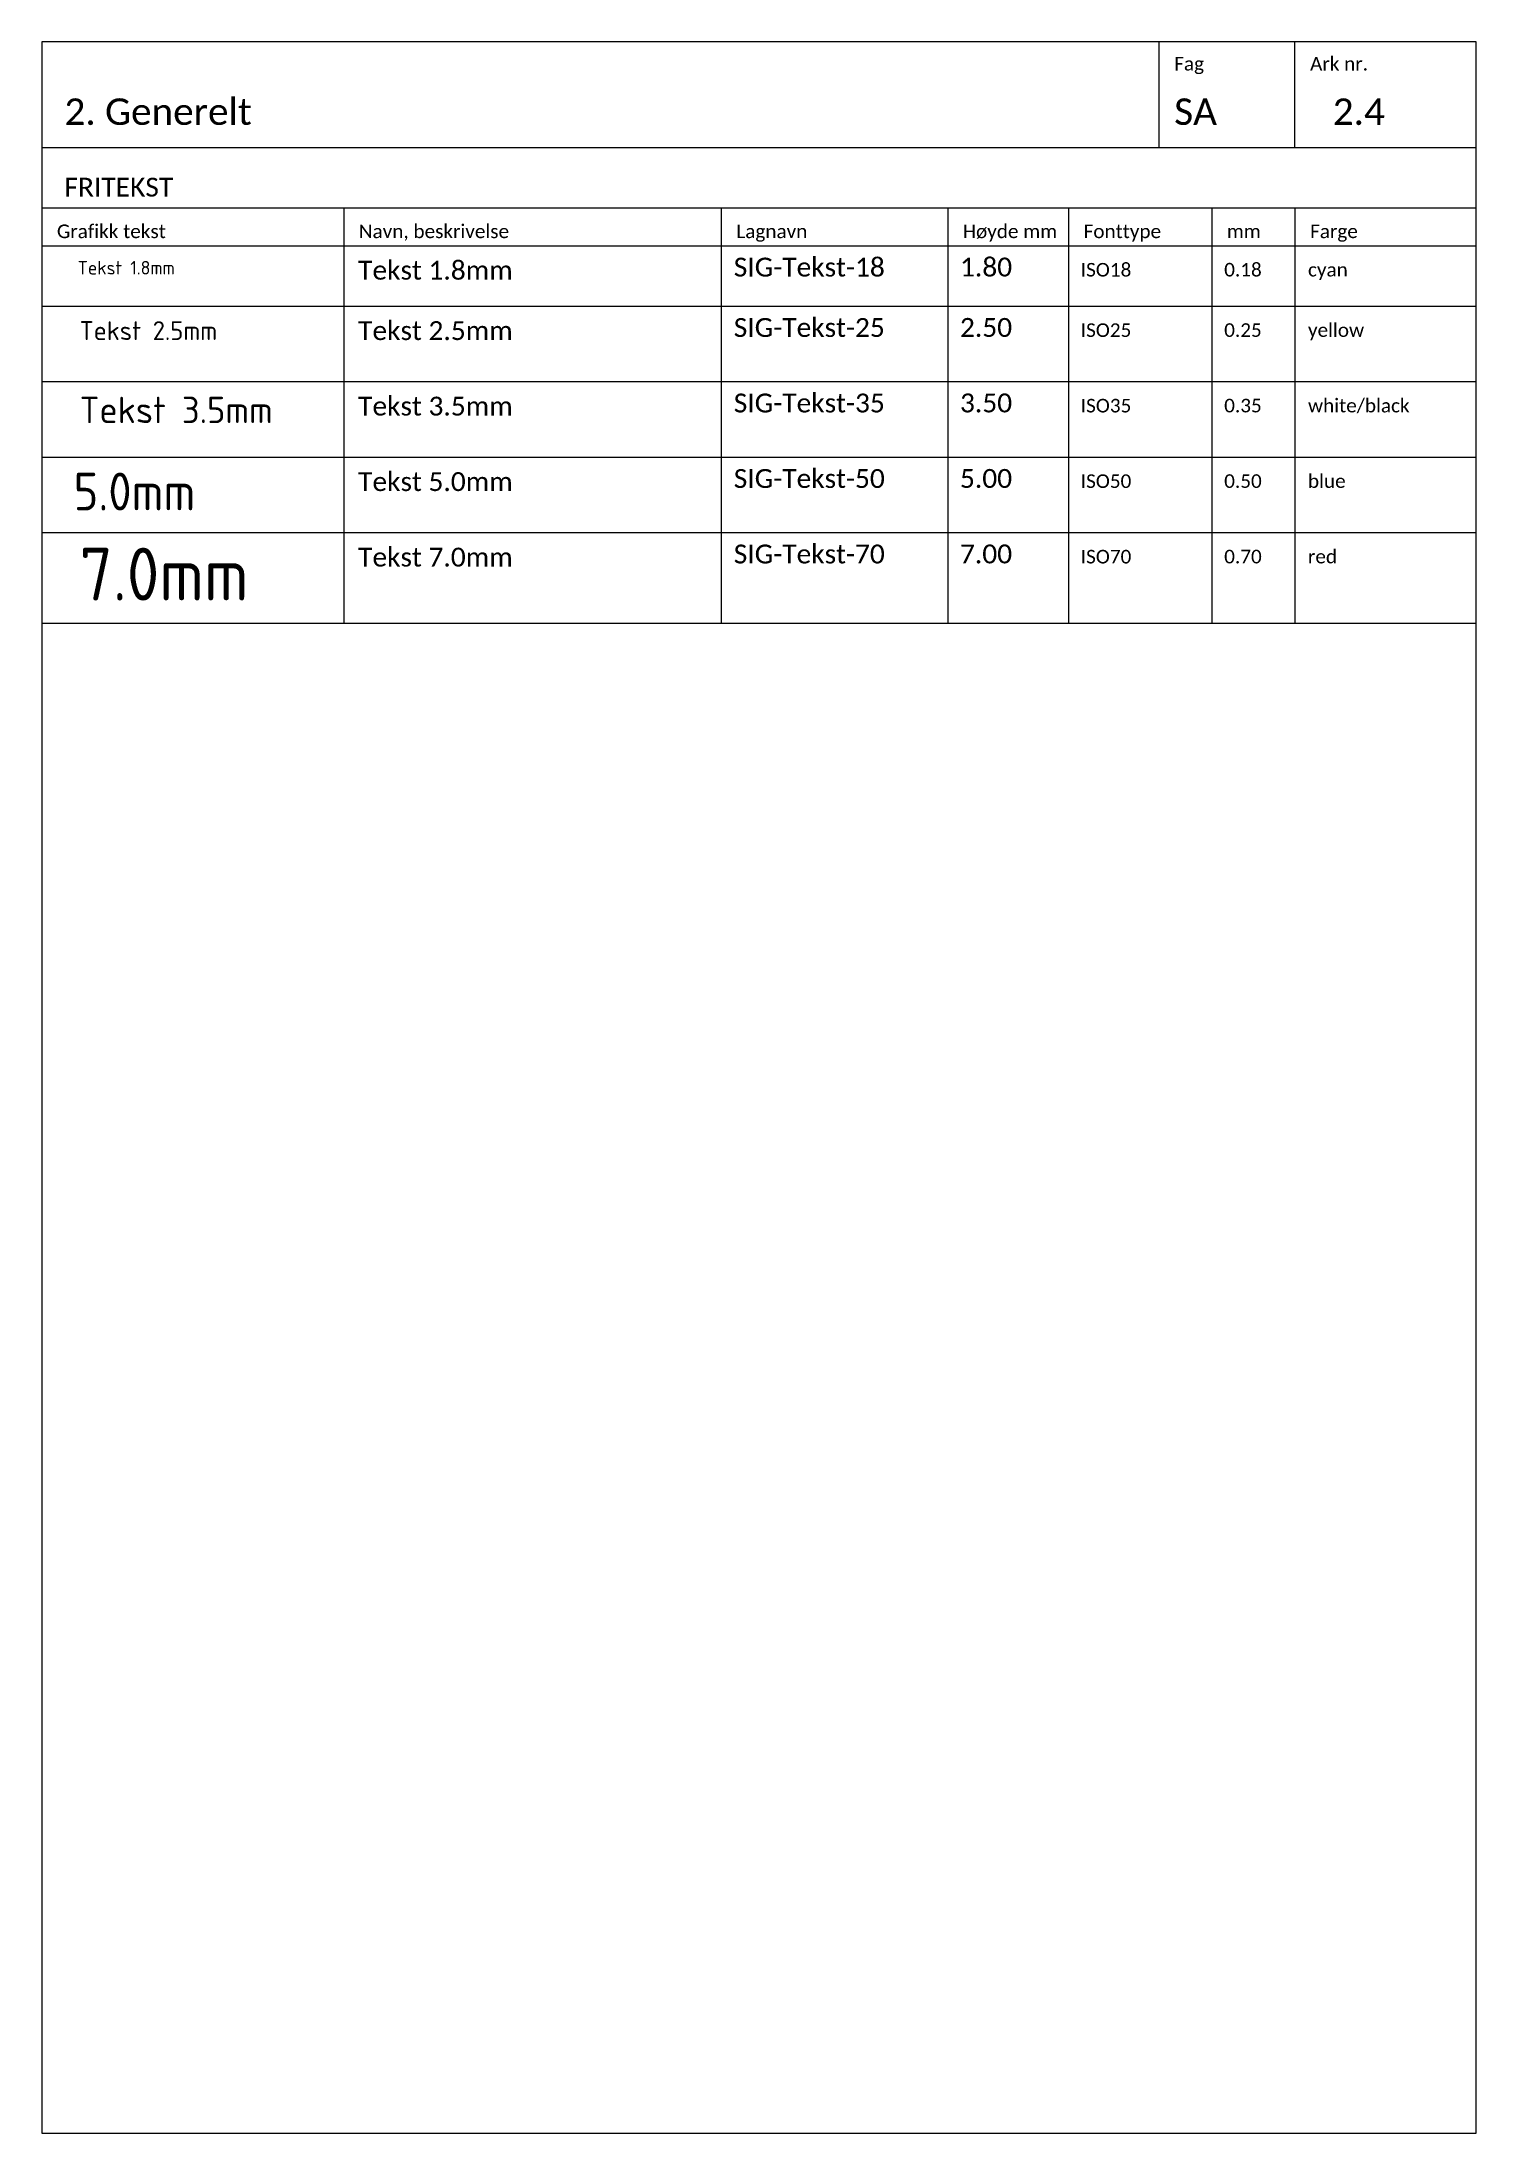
# Model space of a CAD drawing. Extents: x -220 to 1240, y -2179 to 277.
# Drawn here: x 630 to 820, y -307 to -30 of the extents above; entities that cross this region are included whole.
import ezdxf

# ---------------------------------------------------------------- set-up
doc = ezdxf.new("R2010")
doc.units = 0
for name, color, linetype in [('RAMME', 5, 'Continuous'), ('RAMME SYMBOLER', 4, 'Continuous'), ('RAMME TEKST', 7, 'Continuous'), ('SIG-Tekst-18', 4, 'Continuous'), ('SIG-Tekst-25', 2, 'Continuous'), ('SIG-Tekst-35', 7, 'Continuous'), ('SIG-Tekst-50', 5, 'Continuous'), ('SIG-Tekst-70', 1, 'Continuous')]:
    doc.layers.add(name, color=color, linetype=linetype)
doc.styles.add('Calibri', font='calibri.ttf')
doc.styles.add('ISO18', font='ISO3098.SHX', dxfattribs={"width": 0.85, "height": 1.8})
doc.styles.add('ISO25', font='iso3098.shx', dxfattribs={"height": 2.5})
doc.styles.add('ISO35', font='ISO3098.SHX', dxfattribs={"height": 3.5})
doc.styles.add('ISO50', font='isocp.shx', dxfattribs={"height": 5})
doc.styles.add('ISO70', font='isocp.shx', dxfattribs={"height": 7})

msp = doc.modelspace()

# ---------------------------------------------------------------- texts
at = {"layer": 'RAMME TEKST', "linetype": 'ByBlock', "style": 'Calibri'}
for s, height, p in [('Fag', 1.8, (780, -33.8)), ('Ark nr.', 1.8, (798, -33.8)), ('2. Generelt', 3.5, (633, -41)), ('SA', 3.5, (780, -41)), ('2.4', 3.5, (801, -41)), ('FRITEKST', 2.5, (633, -50.5)), ('Grafikk tekst', 1.8, (632, -56)), ('Navn, beskrivelse', 1.8, (672, -56)), ('Lagnavn', 1.8, (722, -56)), ('Høyde mm', 1.8, (752, -56)), ('Fonttype', 1.8, (768, -56)), ('mm', 1.8, (786.98, -56)), ('Farge', 1.8, (798, -56)), ('ISO18', 1.8, (767.62, -61.09)), ('0.18', 1.8, (786.62, -61.08)), ('cyan', 1.8, (797.72, -61.08)), ('ISO25', 1.8, (767.62, -69.09)), ('0.25', 1.8, (786.62, -69.08)), ('yellow', 1.8, (797.72, -69.08)), ('ISO35', 1.8, (767.62, -79.09)), ('0.35', 1.8, (786.62, -79.08)), ('white/black', 1.8, (797.72, -79.08)), ('ISO50', 1.8, (767.62, -89.09)), ('0.50', 1.8, (786.62, -89.08)), ('blue', 1.8, (797.72, -89.08)), ('ISO70', 1.8, (767.62, -99.09)), ('0.70', 1.8, (786.62, -99.08)), ('red', 1.8, (797.72, -99.08))]:
    msp.add_text(s, height=height, dxfattribs=at).set_placement(p)
at = {"layer": 'RAMME TEKST', "style": 'Calibri'}
for s, p in [('Tekst 1.8mm', (671.9, -61.5)), ('SIG-Tekst-18', (721.66, -61.09)), ('1.80', (751.62, -61.08)), ('SIG-Tekst-25', (721.66, -69.09)), ('Tekst 2.5mm', (671.9, -69.5)), ('2.50', (751.62, -69.08)), ('Tekst 3.5mm', (671.9, -79.5)), ('SIG-Tekst-35', (721.66, -79.09)), ('3.50', (751.62, -79.08)), ('Tekst 5.0mm', (671.9, -89.5)), ('SIG-Tekst-50', (721.66, -89.09)), ('5.00', (751.62, -89.08)), ('Tekst 7.0mm', (671.9, -99.5)), ('SIG-Tekst-70', (721.66, -99.09)), ('7.00', (751.62, -99.08))]:
    msp.add_text(s, height=2.5, dxfattribs=at).set_placement(p)
at = {"layer": 'SIG-Tekst-18', "style": 'ISO18'}
msp.add_text('Tekst 1.8mm', height=1.8, dxfattribs=at).set_placement((634.75, -60.82))
at = {"layer": 'SIG-Tekst-25', "style": 'ISO25'}
msp.add_text('Tekst 2.5mm', height=2.5, dxfattribs=at).set_placement((635, -69.5))
at = {"layer": 'SIG-Tekst-35', "style": 'ISO35'}
msp.add_text('Tekst 3.5mm', height=3.5, dxfattribs=at).set_placement((635, -80.5))
at = {"layer": 'SIG-Tekst-50', "style": 'ISO50'}
msp.add_text('5.0mm', height=5, dxfattribs=at).set_placement((634.22, -92.06))
at = {"layer": 'SIG-Tekst-70', "style": 'ISO70'}
msp.add_text('7.0mm', height=7, dxfattribs=at).set_placement((635, -104))

# ---------------------------------------------------------------- linework, layer by layer
at = {"layer": 'RAMME'}
msp.add_lwpolyline([(820, -30), (630, -30), (630, -307), (820, -307)], close=True, dxfattribs=at)
msp.add_lwpolyline([(630, -44), (820, -44)], dxfattribs=at)
at = {"layer": 'RAMME SYMBOLER'}
for p, q in [((778, -44), (778, -30)), ((796, -44), (796, -30)), ((630, -52), (820, -52)), ((670, -52), (670, -107)), ((720, -52), (720, -107)), ((750, -52), (750, -107)), ((766, -52), (766, -107)), ((785, -52), (785, -107)), ((796, -52), (796, -107)), ((630, -57), (820, -57)), ((630, -65), (820, -65)), ((630, -75), (820, -75)), ((630, -85), (820, -85)), ((630, -95), (820, -95)), ((630, -107), (820, -107))]:
    msp.add_line(p, q, dxfattribs=at)

msp.set_redraw_order([(e.dxf.handle, doc.entitydb.next_handle()) for e in msp.query("TEXT MTEXT ATTDEF DIMENSION ARC_DIMENSION")])  # texts and dimensions are drawn at this point

doc.saveas('drawing.dxf')
